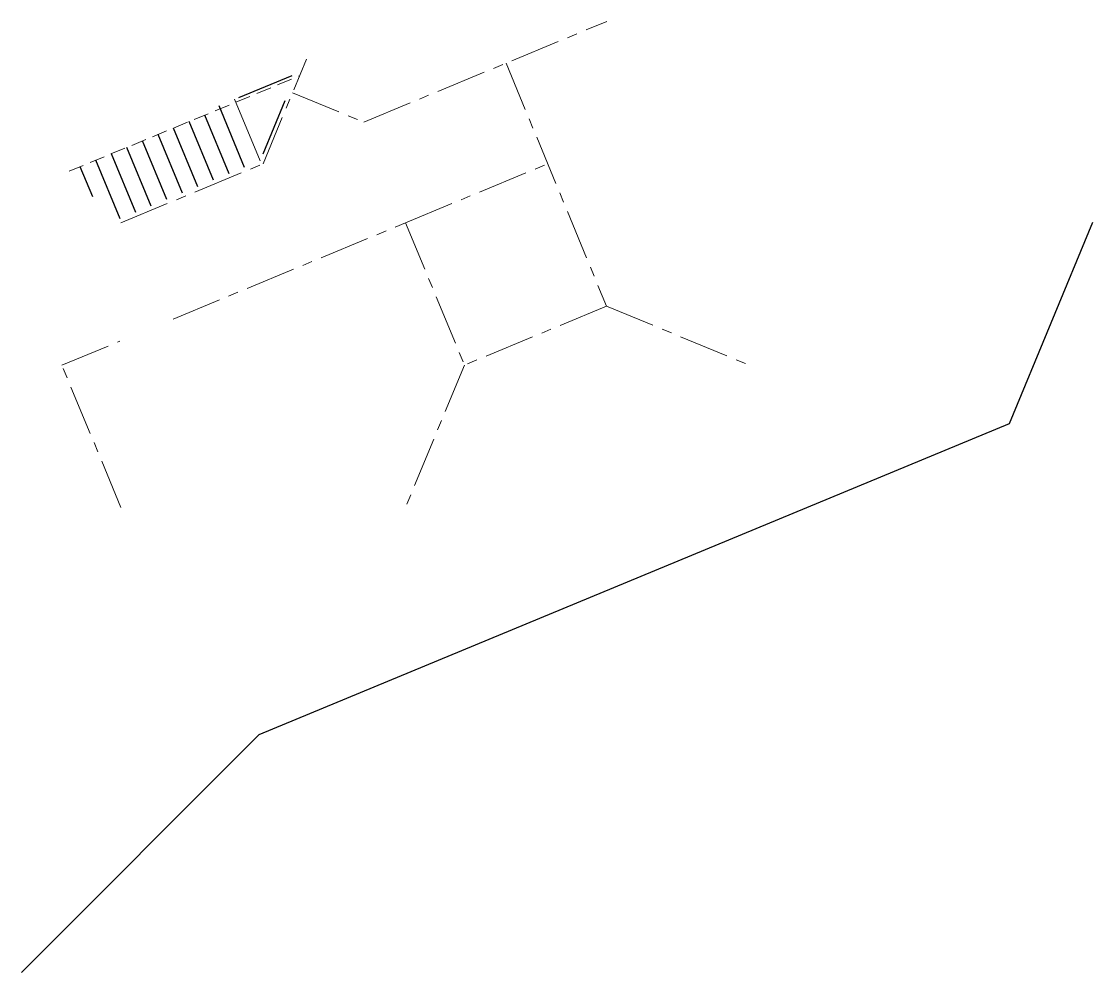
# Model space of a CAD drawing. Header units: inches. Extents: x 2775 to 28360, y 1488 to 9823.
# Drawn here: x 27310 to 27978, y 8873 to 9466 of the extents above; entities that cross this region are included whole.
import ezdxf

# ---------------------------------------------------------------- set-up
doc = ezdxf.new("R2010")
doc.units = ezdxf.units.IN
doc.header["$LTSCALE"] = 0.5
doc.header["$MEASUREMENT"] = 0
doc.linetypes.add('CENTER', pattern=[2, 1.25, -0.25, 0.25, -0.25])
doc.linetypes.add('HIDDEN', pattern=[0.375, 0.25, -0.125])
for name, color, linetype, lineweight in [('BALCONY', 3, 'CONTINUOUS', 30), ('FOUNDATION', 7, 'CONTINUOUS', 40), ('GRID', 1, 'CENTER', 20)]:
    doc.layers.add(name, color=color, linetype=linetype, lineweight=lineweight)
doc.layers.add('STAIRS', color=47, linetype='CONTINUOUS')

msp = doc.modelspace()

# ---------------------------------------------------------------- linework, layer by layer
at = {"layer": 'BALCONY', "color": 3, "ltscale": 50}
for p, q in [((27978.18282, 9340.24325), (27926.24844, 9214.80473)), ((27310.30077, 8872.81014), (27458.34634, 9020.90393))]:
    msp.add_line(p, q, dxfattribs=at)
at = {"layer": 'BALCONY', "color": 3, "ltscale": 150}
msp.add_line((27926.24844, 9214.80473), (27458.34634, 9020.90393), dxfattribs=at)
at = {"layer": 'FOUNDATION', "linetype": 'HIDDEN', "lineweight": 20, "ltscale": 75}
msp.add_line((27340.14784, 9372.26091), (27483.73766, 9431.76519), dxfattribs=at)
at = {"layer": 'GRID', "ltscale": 50}
for p, q in [((27523.786, 9402.84754), (27675.21647, 9465.65135)), ((27461.00637, 9376.8817), (27488.06743, 9442.21919)), ((27612.53421, 9439.65471), (27675.10673, 9288.16816)), ((27479.37366, 9421.22855), (27523.786, 9402.84754)), ((27372.31993, 9340.12963), (27461.00637, 9376.8817)), ((27549.77029, 9340.14483), (27638.45673, 9376.89691)), ((27404.84612, 9280.08759), (27549.77029, 9340.14483)), ((27549.77029, 9340.14483), (27586.52236, 9251.45839)), ((27675.10673, 9288.16816), (27586.52236, 9251.45839)), ((27675.10673, 9288.16816), (27763.97272, 9251.4736)), ((27335.5602, 9251.37518), (27371.58874, 9266.30558)), ((27372.31234, 9162.68856), (27335.5602, 9251.37518)), ((27586.52236, 9251.45839), (27549.76263, 9162.70394))]:
    msp.add_line(p, q, dxfattribs=at)
at = {"layer": 'STAIRS', "lineweight": 25, "ltscale": 50}
for p, q in [((27445.91891, 9418.25786), (27479.17633, 9432.03989)), ((27461.03711, 9383.16261), (27474.81258, 9416.42275))]:
    msp.add_line(p, q, dxfattribs=at)
at = {"layer": 'STAIRS', "lineweight": 20, "ltscale": 50}
msp.add_line((27459.1885, 9378.69922), (27443.25303, 9417.15311), dxfattribs=at)
at = {"layer": 'STAIRS', "ltscale": 50}
for p, q in [((27449.48842, 9374.67946), (27433.55295, 9413.13335)), ((27439.78834, 9370.6597), (27424.61854, 9407.26596)), ((27420.38818, 9362.62019), (27405.21838, 9399.22644)), ((27430.08826, 9366.63995), (27414.91846, 9403.2462)), ((27400.98802, 9354.58067), (27385.81822, 9391.18692)), ((27410.6881, 9358.60043), (27395.5183, 9395.20668)), ((27391.28794, 9350.56091), (27376.11814, 9387.16717)), ((27371.88778, 9342.5214), (27356.71798, 9379.12765)), ((27381.58786, 9346.54116), (27366.41806, 9383.14741)), ((27354.77356, 9356.39271), (27347.0179, 9375.10789))]:
    msp.add_line(p, q, dxfattribs=at)

doc.saveas('drawing.dxf')
